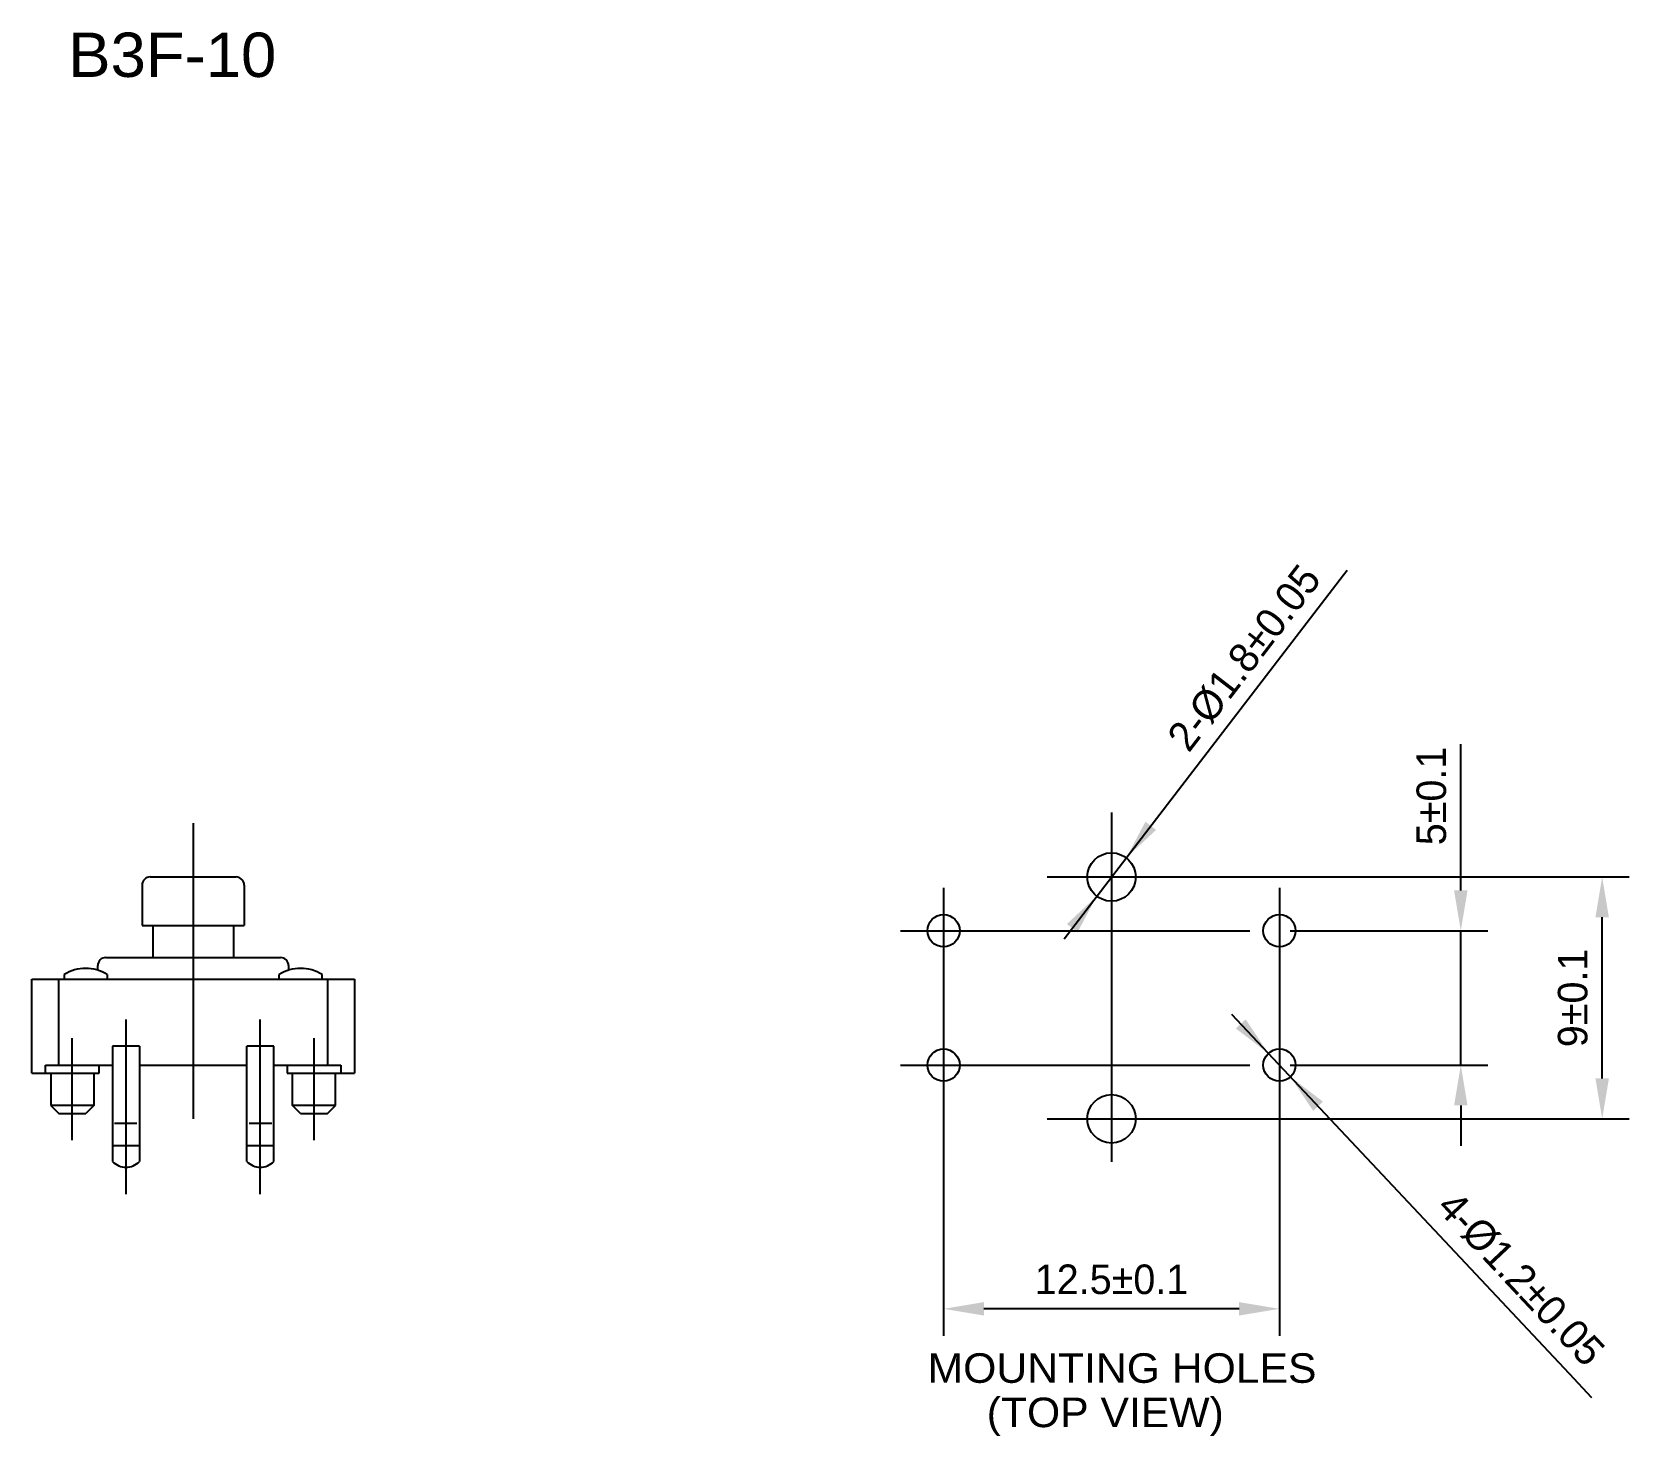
# Model space of a CAD drawing. Extents: x -14 to 87, y -16 to 51.
# Drawn here: x 28 to 87.4, y -13.5 to 38.7 of the extents above; entities that cross this region are included whole.
import ezdxf
from ezdxf.enums import TextEntityAlignment as Align

# ---------------------------------------------------------------- set-up
doc = ezdxf.new("R2010")
doc.units = 0
doc.linetypes.add('CENTER', pattern=[17.5, 13, -1.5, 1.5, -1.5])
doc.layers.get('0').update_dxf_attribs({"linetype": 'CONTINUOUS'})
doc.layers.get('DEFPOINTS').update_dxf_attribs({"linetype": 'CONTINUOUS'})
doc.dimstyles.get("Standard").update_dxf_attribs({"dimtxt": 0.18, "dimasz": 0.18, "dimexe": 0.18, "dimexo": 0.0625, "dimgap": 0.09, "dimtad": 0, "dimtih": 1, "dimtoh": 1, "dimdec": 4, "dimzin": 0, "dimtxsty": 'STANDARD', "dimcen": 0.09, "dimazin": 3, "dimtfac": 1, "dimtdec": 4, "dimtofl": 0, "dimtmove": 0, "dimatfit": 3, "dimtolj": 1, "dimtzin": 0})

msp = doc.modelspace()

# ---------------------------------------------------------------- texts
at = {"color": 4, "linetype": 'CONTINUOUS'}
for s, height, width, p in [('B3F-10', 1.65, 1.07, (29.3526, 37.07275)), ('  MOUNTING HOLES', 1.0999994, 1.08, (60.45445, -11.52455)), ('  (TOP VIEW)', 1.0999994, 1.08, (62.65446, -13.17456))]:
    msp.add_text(s, height=height, dxfattribs=dict(at, width=width)).set_placement(p)
at = {"color": 4, "linetype": 'BYBLOCK'}
for s, rotation, p in [('2-%%c1.8%%P0.05  ', 52.4635392, (73.36012, 15.78842)), ('4-%%c1.2%%P0.05  ', 313.2056523, (83.71471, -7.93761))]:
    msp.add_text(s, height=1.1, rotation=rotation, dxfattribs=at).set_placement(p, align=Align.MIDDLE_CENTER)

# ---------------------------------------------------------------- blocks, each defined once
blk = doc.blocks.new('*D5')
at = {"color": 4, "linetype": 'BYBLOCK'}
for p, q in [((106.077, 10.574), (106.077, 2.102)), ((118.577, 10.574), (118.577, 2.102)), ((117.077, 3.102), (107.577, 3.102))]:
    blk.add_line(p, q, dxfattribs=at)
for points in [[(107.577, 3.352), (107.577, 2.852), (106.077, 3.102)], [(117.077, 3.352), (117.077, 2.852), (118.577, 3.102)]]:
    blk.add_solid(points, dxfattribs=at)
at = {"layer": 'DEFPOINTS', "color": 0, "linetype": 'BYBLOCK'}
for p in [(106.077, 10.574), (118.577, 10.574), (106.077, 3.102)]:
    blk.add_point(p, dxfattribs=at)
at = {"color": 4, "linetype": 'BYBLOCK'}
blk.add_text('12.5%%P0.1', height=1.1, dxfattribs=at).set_placement((112.327, 4.202), align=Align.MIDDLE_CENTER)
blk = doc.blocks.new('*D6')
at = {"color": 4, "linetype": 'BYBLOCK'}
for p, q in [((114.727, 19.174), (131.59, 19.174)), ((130.59, 11.674), (130.59, 17.674)), ((114.727, 10.174), (131.59, 10.174))]:
    blk.add_line(p, q, dxfattribs=at)
for points in [[(130.34, 17.674), (130.84, 17.674), (130.59, 19.174)], [(130.34, 11.674), (130.84, 11.674), (130.59, 10.174)]]:
    blk.add_solid(points, dxfattribs=at)
at = {"layer": 'DEFPOINTS', "color": 0, "linetype": 'BYBLOCK'}
for p in [(114.727, 19.174), (130.59, 19.174), (114.727, 10.174)]:
    blk.add_point(p, dxfattribs=at)
at = {"color": 4, "linetype": 'BYBLOCK'}
blk.add_text('9%%P0.1', height=1.1, rotation=90, dxfattribs=at).set_placement((129.49, 14.674), align=Align.MIDDLE_CENTER)
blk = doc.blocks.new('*D7')
at = {"color": 4, "linetype": 'BYBLOCK'}
for p, q in [((125.328, 20.174), (125.328, 24.114)), ((125.328, 18.674), (125.328, 20.174)), ((120.177, 17.174), (126.328, 17.174)), ((125.328, 12.174), (125.328, 17.174)), ((120.177, 12.174), (126.328, 12.174)), ((125.328, 10.674), (125.328, 9.174))]:
    blk.add_line(p, q, dxfattribs=at)
for points in [[(125.078, 18.674), (125.578, 18.674), (125.328, 17.174)], [(125.078, 10.674), (125.578, 10.674), (125.328, 12.174)]]:
    blk.add_solid(points, dxfattribs=at)
at = {"layer": 'DEFPOINTS', "color": 0, "linetype": 'BYBLOCK'}
for p in [(120.177, 17.174), (125.328, 17.174), (120.177, 12.174)]:
    blk.add_point(p, dxfattribs=at)
at = {"color": 4, "linetype": 'BYBLOCK'}
blk.add_text('5%%P0.1', height=1.1, rotation=90, dxfattribs=at).set_placement((124.228, 22.189), align=Align.MIDDLE_CENTER)

# ---------------------------------------------------------------- dimensions: what is measured, and where the dimension line sits
dim = msp.add_linear_dim(base=(81.18326, 5.30015), p1=(76.03207, 0.30015), p2=(76.03207, 5.30015), angle=90, text='5%%P0.1', dimstyle='Standard')
dim.commit()
dim.dimension.update_dxf_attribs({"geometry": '*D7', "text_midpoint": (80.08326, 10.31515), "insert": (-44.14474, -11.87339)})
at = {"color": 4, "linetype": 'CONTINUOUS'}
dim = msp.add_linear_dim(base=(86.44572, 7.30015), p1=(70.58208, -1.69985), p2=(70.58208, 7.30015), angle=90, text='9%%P0.1', dimstyle='Standard', dxfattribs=at)
dim.commit()
dim.dimension.update_dxf_attribs({"geometry": '*D6', "text_midpoint": (85.34572, 2.80015), "insert": (-44.14474, -11.87339)})
dim = msp.add_linear_dim(base=(61.93208, -8.77153), p1=(74.43208, -1.29985), p2=(61.93208, -1.29985), text='12.5%%P0.1', dimstyle='Standard', dxfattribs=at)
dim.commit()
dim.dimension.update_dxf_attribs({"geometry": '*D5', "text_midpoint": (68.18208, -7.67153), "insert": (-44.14474, -11.87339)})

# ---------------------------------------------------------------- linework, layer by layer
at = {"color": 4, "linetype": 'BYBLOCK'}
for p, q in [((66.41521, 5.00055), (76.81896, 18.54113)), ((76.81896, 18.54113), (76.95034, 18.71212)), ((72.65207, 2.19529), (85.21661, -11.18193)), ((85.21661, -11.18193), (86.04818, -12.06729))]:
    msp.add_line(p, q, dxfattribs=at)
at = {"color": 2, "linetype": 'CENTER'}
for p, q in [((68.18208, 9.70015), (68.18208, -4.09985)), ((34, 9.30015), (34, -1.69998)), ((65.78207, 7.30015), (70.58208, 7.30015)), ((61.93208, 6.90015), (61.93208, -1.29985)), ((74.43208, 6.90015), (74.43208, -1.29985)), ((60.33208, 5.30015), (76.03207, 5.30015)), ((31.5, 1.99994), (31.5, -4.50001)), ((36.49989, -4.5), (36.49989, 1.99995)), ((29.49995, -2.49998), (29.49995, 1.29999)), ((38.49994, -2.49995), (38.49994, 1.30002)), ((60.33208, 0.30015), (76.03207, 0.30015)), ((65.78207, -1.69985), (70.58208, -1.69985))]:
    msp.add_line(p, q, dxfattribs=at)
at = {"color": 7, "linetype": 'CONTINUOUS'}
for p, q in [((32.39995, 7.30015), (35.59993, 7.30015)), ((32.09999, 7.00015), (32.09999, 5.50015)), ((35.89998, 7.00016), (35.89998, 5.50016)), ((32.09996, 5.50015), (35.89995, 5.50015)), ((32.49998, 5.50015), (32.49998, 4.30016)), ((35.49998, 5.50016), (35.49998, 4.30016)), ((30.75, 4.30046), (37.24998, 4.30046)), ((29.20009, 3.66886), (29.20009, 3.50001)), ((30.45009, 3.83091), (30.45009, 4.00022)), ((30.80008, 3.66886), (30.80008, 3.50001)), ((37.20009, 3.50001), (37.20009, 3.66886)), ((37.55008, 4.00022), (37.55008, 3.83091)), ((38.80008, 3.50001), (38.80008, 3.66886)), ((28.00008, 3.49975), (39.99982, 3.49975)), ((28.00009, 0), (28.00009, 3.49992)), ((29.00006, 0.29999), (29.00006, 3.49995)), ((38.99985, 3.5), (38.99985, 0.30003)), ((39.99983, 3.49998), (39.99983, 0.00004)), ((30.99997, 0.99993), (30.99997, -3.2899)), ((32.00003, 0.99972), (30.99997, 0.99972)), ((31.99997, 0.99994), (31.99997, -3.2899)), ((35.99986, -3.28991), (35.99986, 0.99997)), ((36.99995, 0.99979), (35.99995, 0.99979)), ((36.99986, -3.28987), (36.99986, 0.99997)), ((28.50009, 0.00001), (28.50009, 0.29999)), ((28.50009, 0.2998), (31.00003, 0.2998)), ((28.7, 0.00001), (28.7, -1.19996)), ((30.29996, 0), (30.29996, -1.19996)), ((30.50005, 0.00001), (30.50005, 0.30001)), ((32.00001, 0.29982), (35.99991, 0.29982)), ((36.99989, 0.29982), (39.49983, 0.29982)), ((37.49983, 0.30005), (37.49983, 0.00005)), ((37.69992, -1.19991), (37.69992, 0.00007)), ((39.29991, -1.1999), (39.29991, 0.00005)), ((39.49983, 0.30003), (39.49983, 0.00004)), ((28.00009, -0.0002), (30.50008, -0.0002)), ((37.49988, -0.00018), (39.99988, -0.00018)), ((28.69999, -1.19997), (29, -1.49999)), ((30.29997, -1.1996), (28.7, -1.1996)), ((29.00005, -1.50017), (30.00005, -1.50017)), ((30.29995, -1.19994), (29.99996, -1.49993)), ((37.99992, -1.49994), (37.69992, -1.19993)), ((39.29994, -1.19991), (37.69996, -1.19993)), ((37.99992, -1.50014), (38.99992, -1.50014)), ((38.99994, -1.49988), (39.29995, -1.19986)), ((31.90897, -1.87349), (31.07553, -1.87349)), ((36.92435, -1.87343), (36.09091, -1.87343)), ((32.00001, -2.70024), (31.00001, -2.70024)), ((36.99991, -2.70018), (35.99991, -2.70018))]:
    msp.add_line(p, q, dxfattribs=at)
for centre, radius in [((68.18208, 7.30015), 0.9), ((61.93208, 5.30015), 0.6), ((74.43208, 5.30015), 0.6), ((61.93208, 0.30015), 0.6), ((74.43208, 0.30015), 0.6), ((68.18208, -1.69985), 0.9)]:
    msp.add_circle(centre, radius, dxfattribs=at)
for centre, radius, start, end in [((32.39996, 7.00016), 0.3, 89.999982, 180.00029), ((35.59996, 7.00016), 0.3, 0.0004005, 90.000037), ((30.75009, 4.00022), 0.3, 89.999982, 179.99991), ((37.25008, 4.00022), 0.3, 0.000018, 89.999982), ((30.00009, 2.4), 1.5, 57.76892, 122.23083), ((38.00009, 2.4), 1.5, 57.769084, 122.23099), ((31.50005, -2.80001), 0.7, 224.41381, 315.58317), ((36.49992, -2.8), 0.7, 224.41714, 315.58656)]:
    msp.add_arc(centre, radius, start, end, dxfattribs=at)
at = {"color": 4, "linetype": 'BYBLOCK'}
for points in [[(69.84256, 9.05095), (69.44608, 9.35559), (68.73042, 8.01382)], [(66.91809, 5.24472), (66.5216, 5.54935), (67.63374, 6.58648)], [(72.81216, 1.65969), (73.17661, 2.002), (74.02131, 0.73749)], [(75.68756, -1.4017), (76.05201, -1.05939), (74.84285, -0.13719)]]:
    msp.add_solid(points, dxfattribs=at)
at = {"layer": 'DEFPOINTS', "color": 0, "linetype": 'BYBLOCK'}
msp.add_point((67.63374, 6.58648), dxfattribs=at)

msp.set_redraw_order([(e.dxf.handle, doc.entitydb.next_handle()) for e in msp.query("TEXT MTEXT ATTDEF DIMENSION ARC_DIMENSION")])  # texts and dimensions are drawn at this point

doc.saveas('drawing.dxf')
